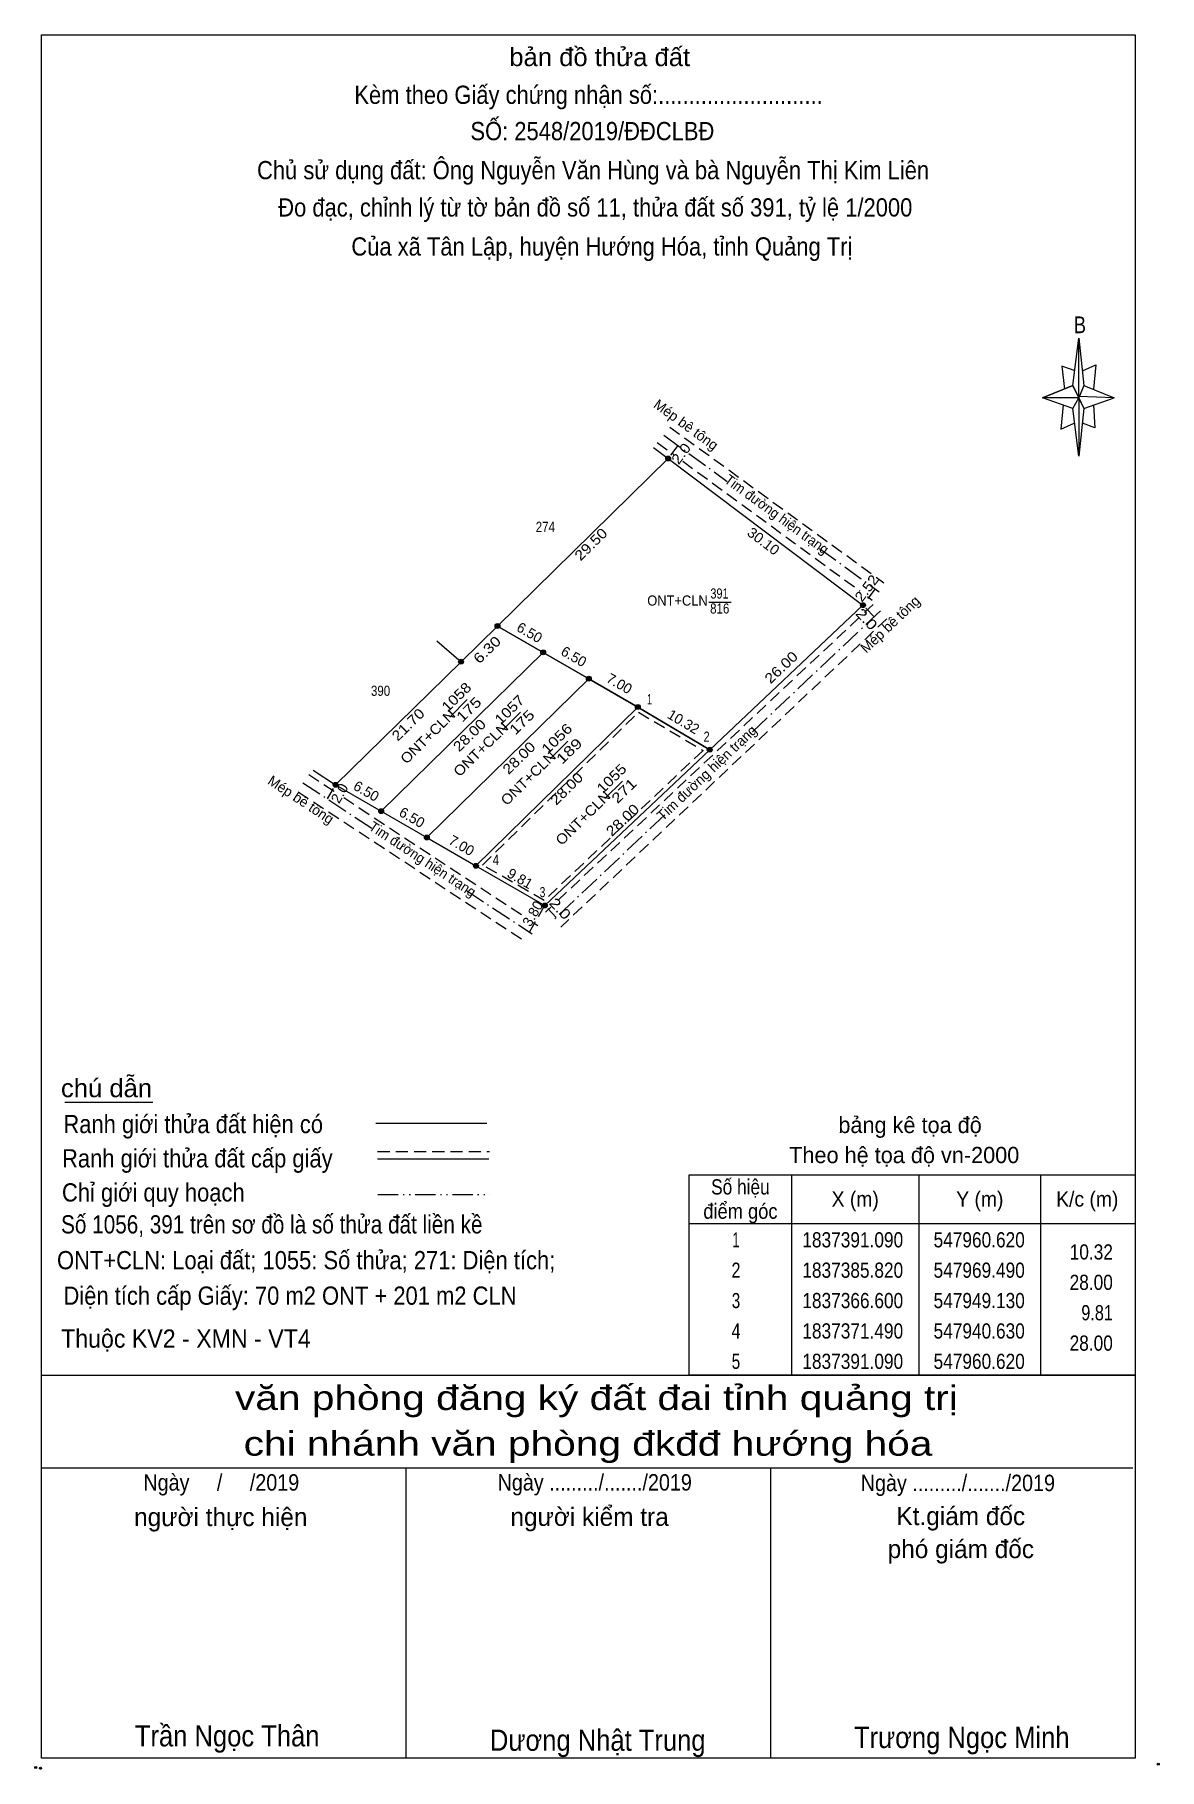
# Model space of a CAD drawing. Header units: metres. Extents: x 547336 to 548230, y 1836093 to 1837463.
# Drawn here: x 547706.3 to 547845.1, y 1836340.1 to 1836554.2 of the extents above; entities that cross this region are included whole.
import ezdxf
from ezdxf.enums import TextEntityAlignment as Align

# ---------------------------------------------------------------- set-up
doc = ezdxf.new("R2010")
doc.units = ezdxf.units.M
doc.header["$LTSCALE"] = 0.5
doc.header["$PDMODE"] = 32
doc.header["$PDSIZE"] = 0.25
for name, pattern in [('DASH_DOUBLE_DOT', [9.2, 5, -1.2, 0.3, -1.2, 0.3, -1.2]), ('DOT_DASHED', [7.7, 5, -1.2, 0.3, -1.2]), ('MEDIUM_DASHED', [4.5, 3, -1.5])]:
    doc.linetypes.add(name, pattern=pattern)
for name, color, linetype, lineweight in [('1', 7, 'Continuous', 13), ('10', 7, 'MEDIUM_DASHED', 13), ('17', 7, 'Continuous', 13), ('36', 7, 'MEDIUM_DASHED', 13), ('5', 7, 'Continuous', 13), ('6', 7, 'Continuous', 13), ('63', 7, 'Continuous', 13)]:
    doc.layers.add(name, color=color, linetype=linetype, lineweight=lineweight)

msp = doc.modelspace()

# ---------------------------------------------------------------- texts
at = {"layer": '1'}
for s, width, p in [('391', 0.8, (547790.86, 1836484.64)), ('ONT+CLN', 0.95, (547785.68, 1836483.77)), ('816', 0.85, (547790.895, 1836482.79))]:
    msp.add_text(s, height=1.25, dxfattribs=dict(at, width=width)).set_placement(p, align=Align.CENTER)
at = {"layer": '10', "width": 0.85}
for s, p in [('274', (547769.37, 1836492.86)), ('390', (547749.03, 1836472.63))]:
    msp.add_text(s, height=1.25, dxfattribs=at).set_placement(p, align=Align.CENTER)
at = {"layer": '36'}
for s, width, p in [('1', 0.65, (547782.225, 1836471.59)), ('2', 0.8, (547789.27, 1836466.97)), ('4', 0.8, (547763.265, 1836451.77)), ('3', 0.75, (547769.02, 1836447.78))]:
    msp.add_text(s, height=1.25, dxfattribs=dict(at, width=width)).set_placement(p, align=Align.CENTER)
for s, p in [('bảng kê tọa độ', (547814.385, 1836418.67)), ('Theo hệ tọa độ vn-2000', (547813.665, 1836414.96))]:
    msp.add_text(s, height=2, dxfattribs=at).set_placement(p, align=Align.CENTER)
at = {"layer": '5'}
for s, height, width, p in [('bản đồ thửa đất', 2.25, 1.05, (547776.085, 1836550.35)), ('Kèm theo Giấy chứng nhận số:...........................', 2.25, 0.9, (547774.7, 1836545.69)), ('SỐ: 2548/2019/ĐĐCLBĐ', 2.25, 0.9, (547775.175, 1836541.21)), ('Chủ sử dụng đất: Ông Nguyễn Văn Hùng và bà Nguyễn Thị Kim Liên', 2.25, 0.9, (547775.26, 1836536.39)), ('Đo đạc, chỉnh lý từ tờ bản đồ số 11, thửa đất số 391, tỷ lệ 1/2000 ', 2.25, 0.9, (547775.91, 1836531.79)), ('Của xã Tân Lập, huyện Hướng Hóa, tỉnh Quảng Trị', 2.25, 0.9, (547776.345, 1836526.97)), ('B', 2.066, 0.8, (547835.355, 1836517.39)), ('văn phòng đăng ký đất đai tỉnh quảng trị', 3, 1.25, (547775.675, 1836384.49)), ('chi nhánh văn phòng đkđđ hướng hóa', 3, 1.25, (547774.635, 1836378.85)), ('Ngày     /     /2019', 2.025, 0.9, (547729.375, 1836374.54)), ('Ngày ........./......./2019', 2.025, 0.9, (547775.465, 1836374.55)), ('Ngày ........./......./2019', 2.025, 0.9, (547820.285, 1836374.48)), ('Trần Ngọc Thân', 2.62, 0.9, (547730.1, 1836342.97)), ('Dương Nhật Trung', 2.62, 0.9, (547775.835, 1836342.43)), ('Trương Ngọc Minh', 2.62, 0.9, (547820.76, 1836342.77))]:
    msp.add_text(s, height=height, dxfattribs=dict(at, width=width)).set_placement(p, align=Align.CENTER)
for s, p in [('người thực hiện', (547729.31, 1836370.16)), ('người kiểm tra', (547774.83, 1836370.19)), ('Kt.giám đốc', (547820.645, 1836370.28)), ('phó giám đốc', (547820.65, 1836366.21))]:
    msp.add_text(s, height=2.25, dxfattribs=at).set_placement(p, align=Align.CENTER)
at = {"layer": '6'}
for s, width, p in [('chú dẫn', 1.05, (547709.59, 1836423.1)), ('Ranh giới thửa đất hiện có ', 0.9, (547709.89, 1836418.66)), ('Ranh giới thửa đất cấp giấy', 0.9, (547709.72, 1836414.43)), ('Chỉ giới quy hoạch', 0.9, (547709.71, 1836410.22)), ('Số 1056, 391 trên sơ đồ là số thửa đất liền kề', 0.85, (547709.6, 1836406.28)), ('ONT+CLN: Loại đất; 1055: Số thửa; 271: Diện tích;', 0.9, (547709.1, 1836401.86)), ('Diện tích cấp Giấy: 70 m2 ONT + 201 m2 CLN', 0.9, (547709.9, 1836397.48)), ('Thuộc KV2 - XMN - VT4', 0.95, (547709.6, 1836392.18))]:
    msp.add_text(s, height=2.25, dxfattribs=dict(at, width=width)).set_placement(p)
at = {"layer": '63'}
for s, rotation, p in [('Mép bê tông', 323.986, (547786.3727, 1836505.5902)), ('Mép bê tông', 43.405, (547812.3605, 1836481.0063)), ('6.50', 330.004, (547767.1125, 1836479.9053)), ('6.50', 330.004, (547772.5725, 1836476.9453)), ('7.00', 329.991, (547778.1924, 1836473.6049)), ('10.32', 329.284, (547786.1108, 1836468.8985)), ('Tim đường hiện trạng', 43.4, (547789.7256, 1836462.6737)), ('Mép bê tông', 326.593, (547738.8609, 1836459.2895)), ('6.50', 330.004, (547746.9625, 1836460.3353)), ('6.50', 330.08, (547752.6033, 1836457.0876)), ('7.00', 329.991, (547758.7224, 1836453.6249)), ('9.81', 330.088, (547765.9383, 1836449.5453)), ('3.80', 60.199, (547768.3488, 1836445.4444))]:
    msp.add_text(s, height=1.25, rotation=rotation, dxfattribs=at).set_placement(p, align=Align.CENTER)
for s, height, rotation, width, p in [('2.0', 1.25, 53.073, 1.15, (547786.6227, 1836502.1545)), ('Tim đường hiện trạng', 1.25, 323.998, 0.95, (547797.5676, 1836494.5241)), ('29.50', 1.25, 44.478, 1.15, (547775.4321, 1836490.8908)), ('30.10', 1.25, 323.035, 1.05, (547795.9142, 1836491.2171)), ('2.52', 1.25, 52.903, 1.1, (547809.5291, 1836485.543)), ('2.0', 1.25, 313.375, 1.25, (547808.5622, 1836481.6641)), ('6.30', 1.25, 44.421, 1.2, (547762.6226, 1836477.8737)), ('26.00', 1.25, 43.332, 1.15, (547798.9061, 1836475.6873)), ('1058', 1.25, 44.436, 1.15, (547758.8324, 1836472.0418)), ('1057', 1.25, 44.436, 1.15, (547765.3824, 1836470.4718)), ('21.70', 1.249, 44.459, 1.15, (547752.8724, 1836468.64)), ('ONT+CLN', 1.25, 44.436, 1.1, (547755.3074, 1836467.1572)), ('175', 1.25, 44.436, 1.25, (547760.3574, 1836470.5025)), ('175', 1.25, 44.436, 1.25, (547766.9074, 1836468.9325)), ('28.00', 1.25, 44.45, 1.15, (547760.4423, 1836467.3194)), ('ONT+CLN', 1.25, 44.436, 1.1, (547761.8574, 1836465.5872)), ('1056', 1.25, 44.436, 1.2, (547771.2224, 1836466.9016)), ('28.00', 1.25, 44.436, 1.15, (547766.5524, 1836464.5186)), ('189', 1.25, 44.436, 1.3, (547772.7474, 1836465.3723)), ('ONT+CLN', 1.25, 44.436, 1.1, (547767.6974, 1836462.0272)), ('1055', 1.25, 44.436, 1.15, (547777.9824, 1836461.9918)), ('28.00', 1.25, 44.436, 1.15, (547772.4324, 1836460.7386)), ('271', 1.25, 44.436, 1.25, (547779.5174, 1836460.4631)), ('2.0', 1.25, 59.971, 1.05, (547744.5105, 1836460.2972)), ('ONT+CLN', 1.25, 44.436, 1.1, (547774.4574, 1836457.1072)), ('28.00', 1.25, 43.35, 1.15, (547779.326, 1836456.8482)), ('Tim đường hiện trạng', 1.25, 326.591, 0.95, (547753.8759, 1836451.9568)), ('2.0', 1.25, 313.398, 1.25, (547770.7427, 1836445.9344))]:
    msp.add_text(s, height=height, rotation=rotation, dxfattribs=dict(at, width=width)).set_placement(p, align=Align.CENTER)
for s, height, width, p in [('Số hiệu', 1.875, 0.85, (547793.445, 1836411.09)), ('X (m)', 1.875, 0.95, (547807.615, 1836409.59)), ('Y (m)', 1.875, 0.95, (547822.995, 1836409.59)), ('K/c (m)', 1.875, 0.95, (547836.255, 1836409.59)), ('điểm góc', 1.875, 0.9, (547793.445, 1836408.09)), ('1', 1.87, 0.65, (547792.9, 1836404.56)), ('1837391.090', 1.875, 0.85, (547807.31, 1836404.56)), ('547960.620', 1.875, 0.85, (547822.915, 1836404.56)), ('2', 1.87, 0.8, (547792.9, 1836400.81)), ('1837385.820', 1.875, 0.85, (547807.31, 1836400.81)), ('547969.490', 1.875, 0.85, (547822.915, 1836400.81)), ('3', 1.87, 0.75, (547792.9, 1836397.06)), ('1837366.600', 1.875, 0.85, (547807.31, 1836397.06)), ('547949.130', 1.875, 0.85, (547822.915, 1836397.06)), ('4', 1.87, 0.8, (547792.905, 1836393.31)), ('1837371.490', 1.875, 0.85, (547807.31, 1836393.31)), ('547940.630', 1.875, 0.85, (547822.915, 1836393.31)), ('5', 1.87, 0.75, (547792.895, 1836389.56)), ('1837391.090', 1.875, 0.85, (547807.31, 1836389.56)), ('547960.620', 1.875, 0.85, (547822.915, 1836389.56))]:
    msp.add_text(s, height=height, dxfattribs=dict(at, width=width)).set_placement(p, align=Align.CENTER)
for s, width, p in [('10.32', 0.85, (547839.42, 1836403.06)), ('28.00', 0.85, (547839.41, 1836399.31)), ('9.81', 0.8, (547839.42, 1836395.56)), ('28.00', 0.85, (547839.41, 1836391.81))]:
    msp.add_text(s, height=1.875, dxfattribs=dict(at, width=width)).set_placement(p, align=Align.RIGHT)

# ---------------------------------------------------------------- hatches: boundary and pattern name
at = {"layer": '63'}
for points in [[(547784.82, 1836501.92, 1), (547784.22, 1836501.92, 1)], [(547808.87, 1836483.82, 1), (547808.27, 1836483.82, 1)], [(547763.77, 1836481.25, 1), (547763.17, 1836481.25, 1)], [(547759.27, 1836476.84, 1), (547758.67, 1836476.84, 1)], [(547769.4, 1836478, 1), (547768.8, 1836478, 1)], [(547775.03, 1836474.75, 1), (547774.43, 1836474.75, 1)], [(547781.09, 1836471.25, 1), (547780.49, 1836471.25, 1)], [(547789.96, 1836465.98, 1), (547789.36, 1836465.98, 1)], [(547743.78, 1836461.64, 1), (547743.18, 1836461.64, 1)], [(547749.41, 1836458.39, 1), (547748.81, 1836458.39, 1)], [(547755.04, 1836455.15, 1), (547754.44, 1836455.15, 1)], [(547761.1, 1836451.65, 1), (547760.5, 1836451.65, 1)], [(547769.6, 1836446.76, 1), (547769, 1836446.76, 1)]]:
    msp.add_hatch(color=256, dxfattribs=at).paths.add_polyline_path(points)

# ---------------------------------------------------------------- linework, layer by layer
at = {"layer": '1'}
msp.add_lwpolyline([(547784.52, 1836501.92), (547808.57, 1836483.82), (547789.66, 1836465.98), (547780.79, 1836471.25), (547774.73, 1836474.75), (547769.1, 1836478), (547763.47, 1836481.25)], close=True, dxfattribs=at)
at = {"layer": '1', "linetype": 'MEDIUM_DASHED'}
msp.add_lwpolyline([(547780.87, 1836470.62), (547788.83, 1836465.89), (547769.23, 1836447.38), (547761.62, 1836451.75)], close=True, dxfattribs=at)
at = {"layer": '10'}
for p, q in [((547784.72, 1836505.81), (547811.16, 1836486.59)), ((547783.19, 1836503.89), (547785.23, 1836502.4)), ((547785.73, 1836503.53), (547784.52, 1836501.92)), ((547786.34, 1836501.58), (547808.17, 1836485.59)), ((547810.09, 1836485.83), (547808.57, 1836483.82)), ((547809.94, 1836482.37), (547808.57, 1836483.82)), ((547808.78, 1836482.93), (547809.82, 1836483.91)), ((547809.15, 1836484.88), (547809.72, 1836484.46)), ((547770.9, 1836447.36), (547808, 1836482.2)), ((547811.51, 1836482.14), (547771.28, 1836444.09)), ((547740.16, 1836462.93), (547743.36, 1836460.82)), ((547738.86, 1836460.8), (547766.97, 1836442.26)), ((547742.48, 1836459.91), (547743.48, 1836461.64)), ((547744.49, 1836460.07), (547766.9, 1836445.3)), ((547767.41, 1836443.46), (547769.3, 1836446.76)), ((547770.69, 1836445.29), (547769.3, 1836446.76)), ((547769.39, 1836445.94), (547770.05, 1836446.56)), ((547767.85, 1836444.67), (547768.46, 1836444.27))]:
    msp.add_line(p, q, dxfattribs=at)
at = {"layer": '10', "linetype": 'Continuous'}
for p, q in [((547782.71, 1836503.29), (547784.52, 1836501.92)), ((547784.52, 1836501.92), (547808.57, 1836483.82)), ((547763.47, 1836481.25), (547769.1, 1836478)), ((547755.98, 1836479.44), (547758.97, 1836476.84)), ((547743.48, 1836461.64), (547758.97, 1836476.84)), ((547760.8, 1836451.65), (547780.79, 1836471.25)), ((547740.7, 1836463.47), (547743.48, 1836461.64)), ((547743.48, 1836461.64), (547749.11, 1836458.39))]:
    msp.add_line(p, q, dxfattribs=at)
for points in [[(547758.97, 1836476.84), (547763.47, 1836481.25), (547784.52, 1836501.92)], [(547769.3, 1836446.76), (547789.66, 1836465.98), (547808.57, 1836483.82)], [(547749.11, 1836458.39), (547769.1, 1836478), (547774.73, 1836474.75)], [(547749.11, 1836458.39), (547754.74, 1836455.15), (547774.73, 1836474.75), (547780.79, 1836471.25), (547789.66, 1836465.98)], [(547754.74, 1836455.15), (547760.8, 1836451.65), (547769.3, 1836446.76)]]:
    msp.add_lwpolyline(points, dxfattribs=at)
at = {"layer": '17'}
msp.add_line((547710.06, 1836422.48), (547720.92, 1836422.48), dxfattribs=at)
at = {"layer": '5'}
for p, q in [((547834.48, 1836510.93), (547835.23, 1836516.79)), ((547834.48, 1836508.09), (547830.73, 1836509.43)), ((547835.83, 1836510.93), (547839.58, 1836509.43)), ((547835.83, 1836508.09), (547835.23, 1836502.23)), ((547837.03, 1836508.53), (547837.18, 1836505.69)), ((547837.18, 1836505.69), (547835.68, 1836506.29)), ((547707.18, 1836388.77), (547842.18, 1836388.77)), ((547707.18, 1836377.37), (547841.88, 1836377.37)), ((547707.18, 1836377.37), (547841.88, 1836377.37)), ((547707.18, 1836377.37), (547841.88, 1836377.37)), ((547752.18, 1836341.53), (547752.18, 1836377.37)), ((547797.18, 1836341.53), (547797.18, 1836377.37))]:
    msp.add_line(p, q, dxfattribs=at)
for points in [[(547707.18, 1836554.23), (547842.18, 1836554.23), (547842.18, 1836341.53), (547707.18, 1836341.53)], [(547835.23, 1836516.79), (547835.83, 1836510.93), (547835.23, 1836509.43)], [(547835.23, 1836509.43), (547830.73, 1836509.43), (547834.48, 1836510.93), (547835.83, 1836508.09), (547839.58, 1836509.43), (547835.23, 1836509.59)], [(547835.23, 1836509.43), (547835.23, 1836502.23), (547834.48, 1836508.09)]]:
    msp.add_lwpolyline(points, close=True, dxfattribs=at)
for points in [[(547834.78, 1836512.73), (547833.13, 1836513.33), (547833.43, 1836510.49)], [(547835.68, 1836512.73), (547837.33, 1836513.49), (547837.03, 1836510.49)], [(547835.23, 1836509.43), (547834.48, 1836510.93), (547830.73, 1836509.43)], [(547835.23, 1836509.43), (547835.83, 1836508.09), (547839.58, 1836509.43)], [(547833.28, 1836508.53), (547832.98, 1836505.53), (547834.63, 1836506.29)], [(547842.18, 1836341.53), (547707.18, 1836341.53), (547707.18, 1836377.37)]]:
    msp.add_lwpolyline(points, dxfattribs=at)
for p in [(547706.47, 1836340.37), (547707.07, 1836340.27)]:
    msp.add_point(p, dxfattribs=at)
at = {"layer": '6'}
for p, q in [((547748.46, 1836419.88), (547762.16, 1836419.88)), ((547748.66, 1836415.48), (547762.38, 1836415.48))]:
    msp.add_line(p, q, dxfattribs=at)
at = {"layer": '6', "linetype": 'MEDIUM_DASHED'}
msp.add_line((547748.66, 1836416.41), (547762.46, 1836416.41), dxfattribs=at)
at = {"layer": '6'}
msp.add_point((547845.02, 1836340.77), dxfattribs=at)
at = {"layer": '63', "linetype": 'DOT_DASHED'}
for p, q in [((547783.98, 1836504.8), (547791.82, 1836499.1)), ((547803.22, 1836490.83), (547810.57, 1836485.48)), ((547810.75, 1836483.14), (547794.1, 1836467.4)), ((547739.44, 1836461.91), (547747.95, 1836456.3)), ((547784.1, 1836457.94), (547770.26, 1836444.85)), ((547759.63, 1836448.59), (547767.73, 1836443.25))]:
    msp.add_line(p, q, dxfattribs=at)
at = {"layer": '63'}
for p, q in [((547789.53, 1836484.2), (547792.32, 1836484.2)), ((547757.57, 1836470), (547759.74, 1836472.17)), ((547764.12, 1836468.43), (547766.29, 1836470.6)), ((547769.96, 1836464.87), (547772.13, 1836467.04)), ((547776.72, 1836459.95), (547778.89, 1836462.12)), ((547799.74, 1836413.51), (547799.74, 1836388.77)), ((547815.48, 1836413.51), (547815.48, 1836388.77)), ((547830.48, 1836413.51), (547830.48, 1836388.77)), ((547787.14, 1836407.51), (547842.18, 1836407.51))]:
    msp.add_line(p, q, dxfattribs=at)
at = {"layer": '63', "linetype": 'DASH_DOUBLE_DOT'}
msp.add_line((547748.71, 1836411.1), (547762.51, 1836411.1), dxfattribs=at)
at = {"layer": '63'}
msp.add_lwpolyline([(547787.14, 1836413.51), (547842.18, 1836413.51), (547842.18, 1836388.77), (547787.14, 1836388.77)], close=True, dxfattribs=at)
for centre in [(547784.52, 1836501.92), (547808.57, 1836483.82), (547763.47, 1836481.25), (547758.97, 1836476.84), (547769.1, 1836478), (547774.73, 1836474.75), (547780.79, 1836471.25), (547789.66, 1836465.98), (547743.48, 1836461.64), (547749.11, 1836458.39), (547754.74, 1836455.15), (547760.8, 1836451.65), (547769.3, 1836446.76)]:
    msp.add_circle(centre, 0.3, dxfattribs=at)

msp.set_redraw_order([(e.dxf.handle, doc.entitydb.next_handle()) for e in msp.query("TEXT MTEXT ATTDEF DIMENSION ARC_DIMENSION")])  # texts and dimensions are drawn at this point

doc.saveas('drawing.dxf')
